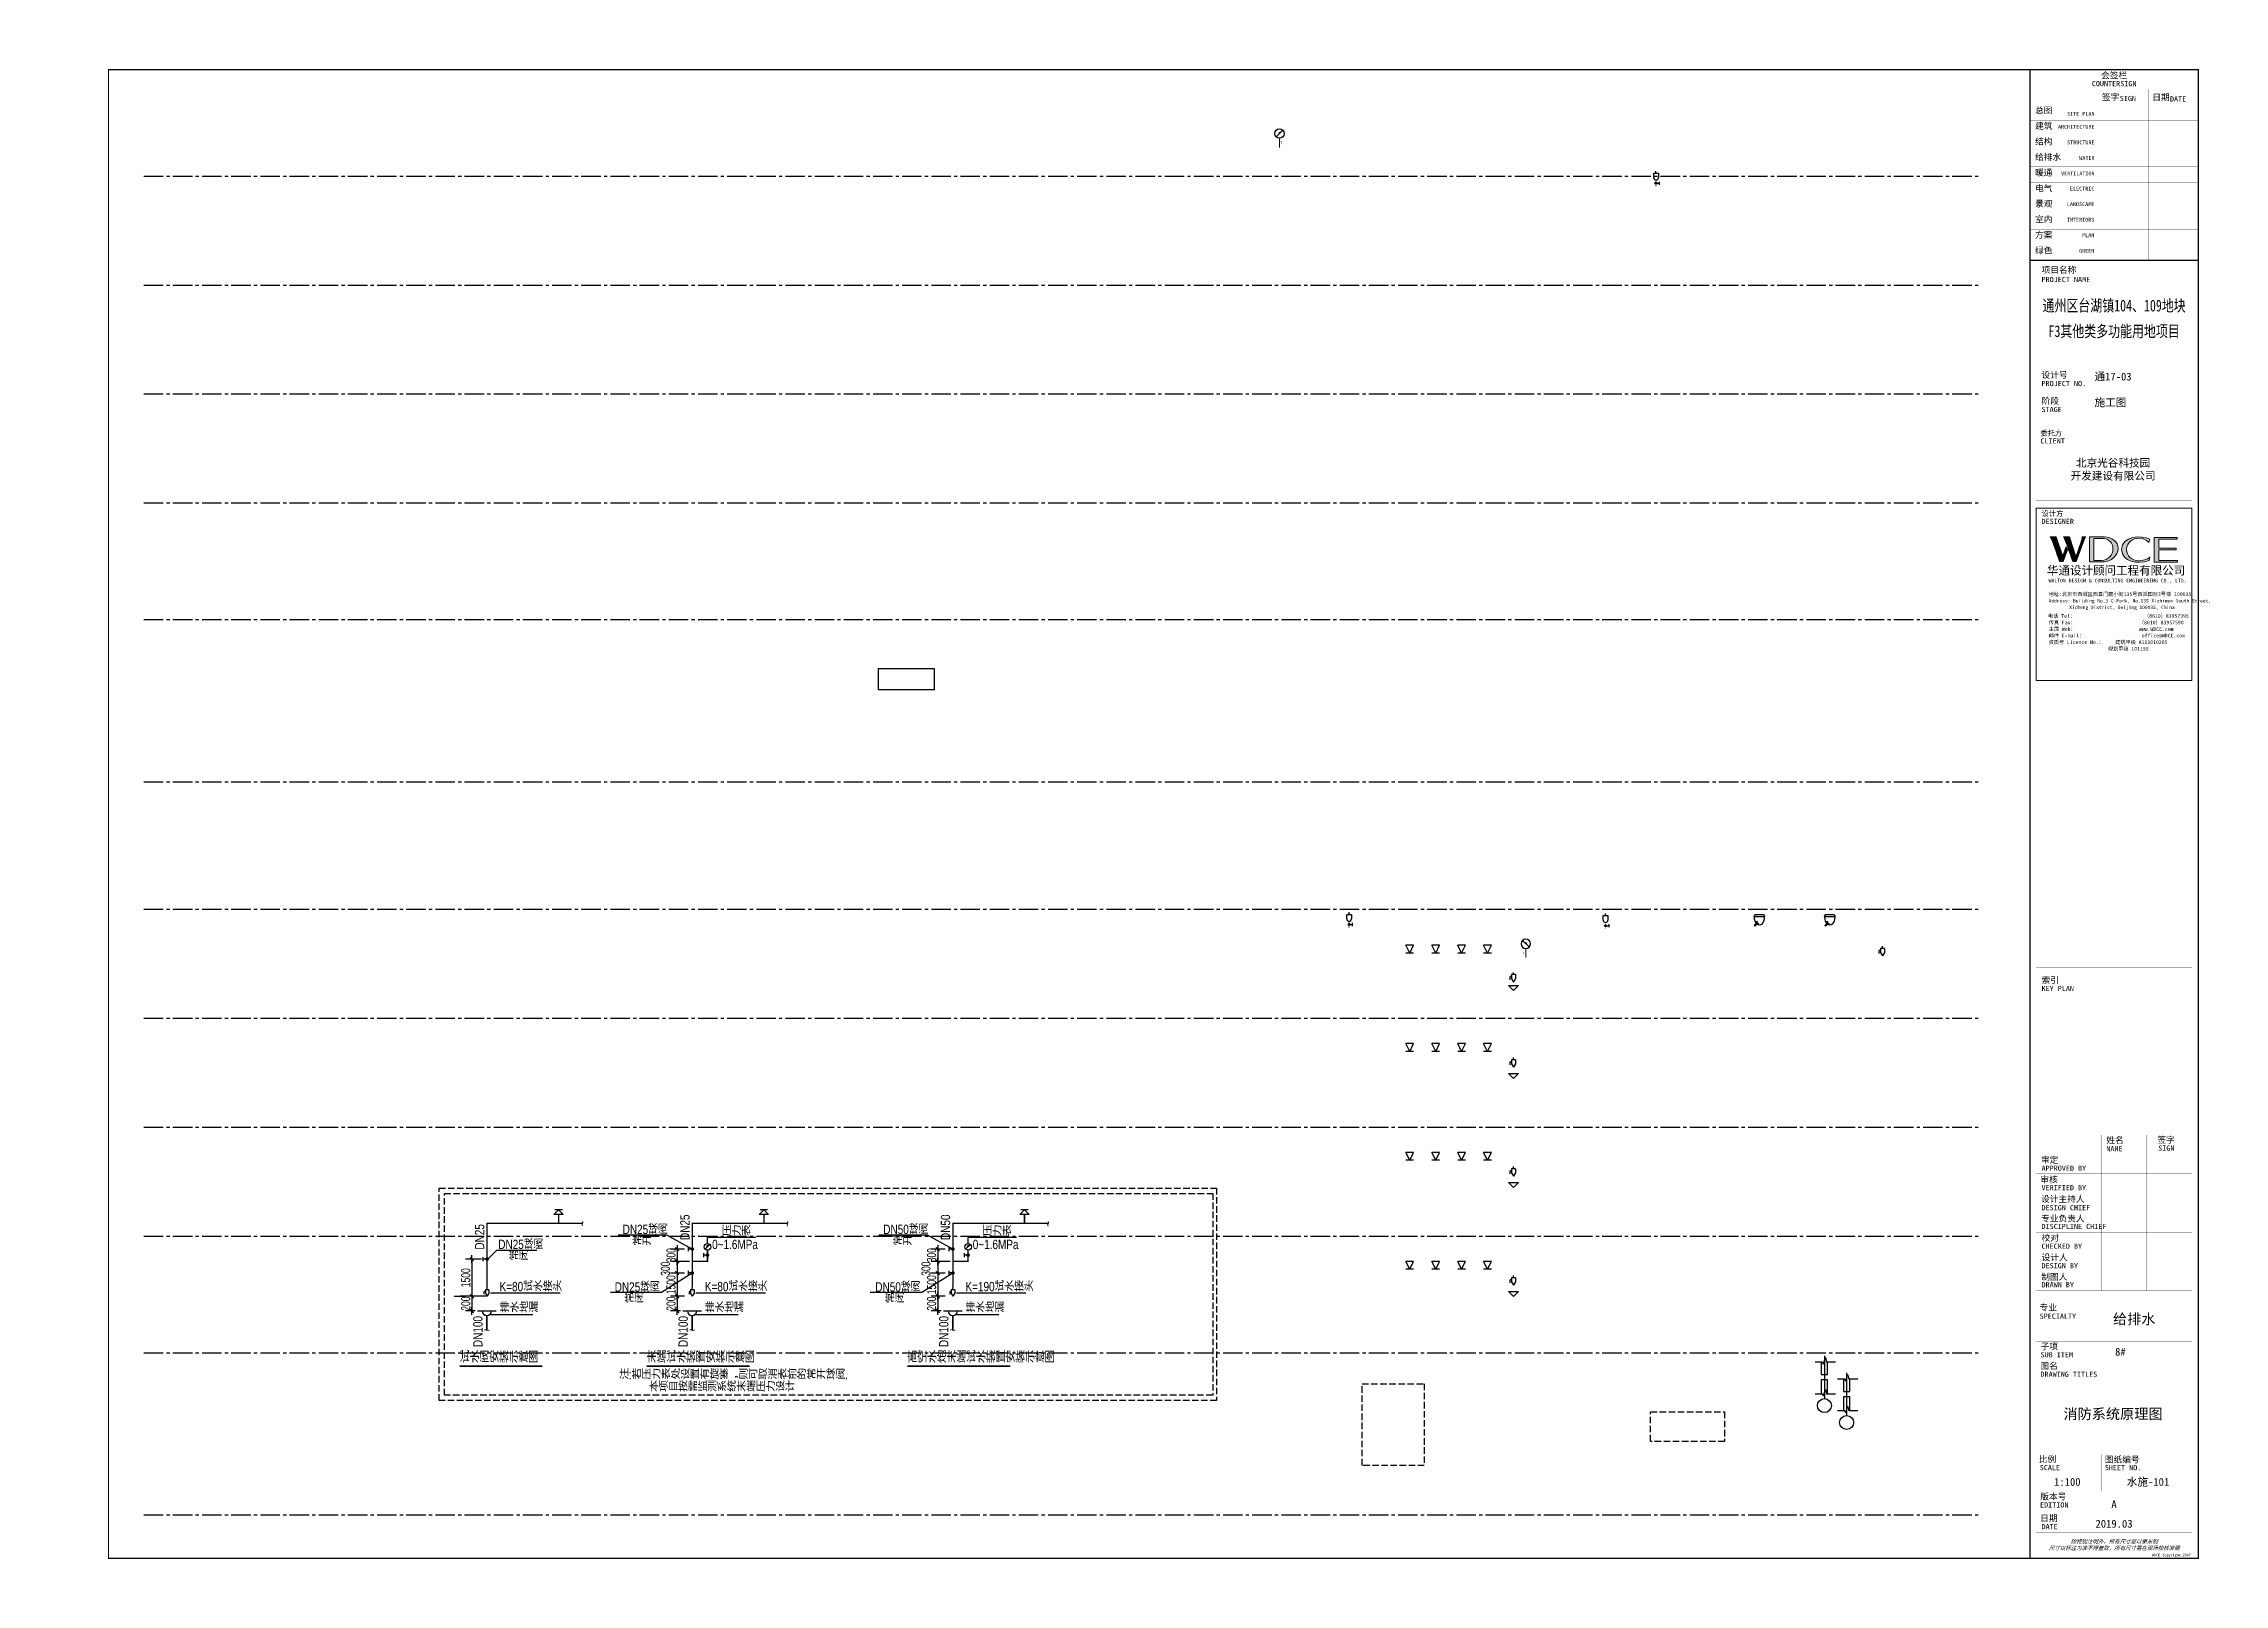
# Model space of a CAD drawing. Extents: x -186750 to 855523, y -12902 to 560425.
# Drawn here: x 221400 to 305505, y 394324 to 453729 of the extents above; entities that cross this region are included whole.
import ezdxf
from ezdxf.enums import TextEntityAlignment as Align

# ---------------------------------------------------------------- set-up
doc = ezdxf.new("R2010")
doc.units = 0
doc.header["$LTSCALE"] = 1000
doc.header["$MEASUREMENT"] = 0
for name, pattern in [('CENTER2', [1.125, 0.75, -0.125, 0.125, -0.125]), ('CONTINOUS', [0]), ('DASH', [0.35, 0.25, -0.1])]:
    doc.linetypes.add(name, pattern=pattern)
for name, color, linetype in [('EQUIP_喷淋', 7, 'Continuous'), ('PIPE-喷淋', 6, 'Continuous'), ('TWT_LEAD', 3, 'Continuous'), ('VALVE_喷淋', 7, 'Continuous'), ('VALVE_污水', 7, 'Continuous'), ('VALVE_消防', 7, 'Continuous'), ('W-减压孔板孔径', 212, 'Continuous'), ('W-管径-ZP', 40, 'Continuous'), ('W-给水', 1, 'Continuous'), ('XF-SP', 3, 'Continuous'), ('水-阀门-喷淋', 7, 'Continuous')]:
    doc.layers.add(name, color=color, linetype=linetype)
doc.styles.add('_HZTXT', font='@ros.shx', dxfattribs={"width": 0.7, "bigfont": '@jd.shx'})
doc.styles.add('X-104 9#平面绑定$0$图签信息$0$hwxh', font='STXIHEI.TTF')
doc.styles.add('X-104 9#平面绑定$0$图签信息$0$华文细黑', font='STXIHEI.TTF', dxfattribs={"height": 10})
doc.styles.add('华文细黑', font='STXIHEI.TTF', dxfattribs={"height": 10})
doc.dimstyles.new('ZXX100', dxfattribs={"dimtxt": 350, "dimasz": 1, "dimexe": 250, "dimexo": 300, "dimgap": 60, "dimtad": 1, "dimdec": 0, "dimzin": 0, "dimdsep": 46, "dimtxsty": '_HZTXT', "dimblk": '_DIMX', "dimcen": 0.09, "dimclrt": 7, "dimadec": 0, "dimazin": 0, "dimtfac": 1, "dimtdec": 0, "dimtix": 1, "dimtmove": 2, "dimatfit": 3, "dimldrblk": '_DIMX', "dimfxl": 250, "dimtolj": 1, "dimtzin": 0, "dimarcsym": 0})

msp = doc.modelspace()

# ---------------------------------------------------------------- texts
at = {"color": 3, "style": '华文细黑'}
msp.add_text('给排水', height=400, dxfattribs=at).set_placement((301210.7, 404355))
at = {"color": 2, "style": '华文细黑'}
for s, height, p in [('8#', 300, (301290.3, 403142.3)), ('消防系统原理图', 400, (299300.2, 400697.4)), ('1:100', 300, (298938.3, 398125.6)), ('水施-101', 300, (301741.5, 398125.9))]:
    msp.add_text(s, height=height, dxfattribs=at).set_placement(p)
at = {"layer": 'W-给水', "style": '_HZTXT', "width": 0.8}
for s, rotation, p in [('DN25', 89.99999, (238394.8, 407229.8)), ('~', 89.99999, (242355.7, 408119.6, -1356714.6)), ('~', 89.99999, (250263.3, 408110.9)), ('~', 89.99999, (260314.2, 408110.9)), ('~', 359.99999, (238386.4, 403957.8, -1356714.6)), ('~', 359.99999, (238386.4, 403957.8, -1356714.6)), ('~', 359.99999, (246303.5, 403957.8, -1356714.6)), ('~', 359.99999, (246303.5, 403957.8, -1356714.6)), ('~', 359.99999, (256354.4, 403957.8, -1356714.6)), ('~', 359.99999, (256354.4, 403957.8, -1356714.6)), ('注:若压力表处设置有旋塞，则可取消表前的常开球阀.', 359.99999, (243598.2, 402234.1)), ('本项目按需监测系统末端压力设计', 359.99999, (244746, 401762.4))]:
    msp.add_text(s, height=360, rotation=rotation, dxfattribs=at).set_placement(p)
at = {"layer": 'W-给水', "color": 0, "style": '_HZTXT', "width": 0.8}
for s, p in [('DN25', (238394.8, 407229.8)), ('DN25', (246312, 407600.9)), ('DN50', (256362.9, 407600.9)), ('DN100', (238327.9, 403472.9)), ('DN100', (246245.1, 403472.9)), ('DN100', (256296, 403472.9))]:
    msp.add_text(s, height=360, rotation=89.99999, dxfattribs=at).set_placement(p)
at = {"layer": 'W-给水', "color": 3, "style": '_HZTXT', "width": 0.8}
for s, p in [('DN25球阀', (243732.7, 407831.3)), ('压力表', (247555.3, 407766.3)), ('压力表', (247555.3, 407766.3)), ('DN50球阀', (253783.6, 407831.3)), ('压力表', (257606.2, 407766.3)), ('DN25球阀', (238935.1, 407252.7)), ('常闭', (239344.3, 406821.3)), ('常开', (244094.8, 407399.9)), ('0~1.6MPa', (247182.6, 407250.8)), ('常开', (254145.7, 407399.9)), ('0~1.6MPa', (257233.5, 407250.8)), ('K=80试水接头', (238984.6, 405625.8, -1356714.6)), ('K=80试水接头', (238984.6, 405625.8, -1356714.6)), ('DN25球阀', (243425.8, 405611)), ('常闭', (243796.3, 405179.7)), ('K=80试水接头', (246901.8, 405625.8, -1356714.6)), ('K=80试水接头', (246901.8, 405625.8, -1356714.6)), ('DN50球阀', (253476.7, 405611)), ('常闭', (253847.2, 405179.7)), ('K=190试水接头', (256952.7, 405625.8, -1356714.6)), ('排水地漏', (238984.6, 404814.2, -1356714.6)), ('排水地漏', (238984.6, 404814.2, -1356714.6)), ('排水地漏', (246901.8, 404814.2, -1356714.6)), ('排水地漏', (246901.8, 404814.2, -1356714.6)), ('排水地漏', (256952.7, 404814.2, -1356714.6)), ('排水地漏', (256952.7, 404814.2, -1356714.6))]:
    msp.add_text(s, height=360, rotation=359.99999, dxfattribs=at).set_placement(p)
at = {"layer": 'W-给水', "color": 7, "style": '_HZTXT', "width": 0.8}
for s, p in [('试水阀安装示意图', (237448.8, 402867)), ('试水阀安装示意图', (237448.8, 402867)), ('末端试水装置安装示意图', (244659.4, 402867)), ('末端试水装置安装示意图', (244659.4, 402867)), ('高空水炮末端试水装置安装示意图', (254710.3, 402867))]:
    msp.add_text(s, height=450, rotation=359.99999, dxfattribs=at).set_placement(p)

# ---------------------------------------------------------------- blocks, each defined once
blk = doc.blocks.new('_DIMX')
blk.add_line((-150, 0), (150, 0))
at = {"const_width": 50}
blk.add_lwpolyline([(-70, -70), (70, 70)], dxfattribs=at)
blk = doc.blocks.new('*D103')
at = {"layer": 'Defpoints', "color": 0, "linetype": 'CONTINOUS', "transparency": 16777216}
for p in [(246418, 407251), (245833, 406779), (246616, 406779)]:
    blk.add_point(p, dxfattribs=at)
at = {"layer": 'W-给水', "color": 0, "linetype": 'CONTINOUS', "lineweight": -2, "transparency": 16777216}
for p, q in [((246118, 407251), (245583, 407251)), ((245833, 407252), (245833, 407253)), ((245833, 407251), (245833, 406779)), ((246316, 406779), (245583, 406779)), ((245833, 406778), (245833, 406777))]:
    blk.add_line(p, q, dxfattribs=at)
for p, rotation in [((245833, 407251), 270), ((245833, 406779), 90)]:
    blk.add_blockref('_DIMX', p, dxfattribs=dict(at, rotation=rotation))
at = {"layer": 'W-给水', "color": 7, "linetype": 'CONTINOUS', "transparency": 16777216, "insert": (245598, 407015), "char_height": 350, "attachment_point": 5, "rotation": 90, "style": '_HZTXT'}
blk.add_mtext('\\A1;300', dxfattribs=at)
blk = doc.blocks.new('*D104')
at = {"layer": 'Defpoints', "color": 0, "linetype": 'CONTINOUS', "transparency": 16777216}
for p in [(246148, 406325), (245833, 405430), (246423, 405430)]:
    blk.add_point(p, dxfattribs=at)
at = {"layer": 'W-给水', "color": 0, "linetype": 'CONTINOUS', "lineweight": -2, "transparency": 16777216}
for p, q in [((245848, 406325), (245583, 406325)), ((245833, 406326), (245833, 406327)), ((245833, 406325), (245833, 405430)), ((246123, 405430), (245583, 405430)), ((245833, 405429), (245833, 405428))]:
    blk.add_line(p, q, dxfattribs=at)
for p, rotation in [((245833, 406325), 270), ((245833, 405430), 90)]:
    blk.add_blockref('_DIMX', p, dxfattribs=dict(at, rotation=rotation))
at = {"layer": 'W-给水', "color": 7, "linetype": 'CONTINOUS', "transparency": 16777216, "insert": (245598, 405878), "char_height": 350, "attachment_point": 5, "rotation": 90, "style": '_HZTXT'}
blk.add_mtext('\\A1;1500', dxfattribs=at)
blk = doc.blocks.new('*D105')
at = {"layer": 'Defpoints', "color": 0, "transparency": 16777216}
for p in [(246421, 405430), (245833, 404866), (246261, 404866)]:
    blk.add_point(p, dxfattribs=at)
at = {"layer": 'W-给水', "color": 0, "lineweight": -2, "transparency": 16777216}
for p, q in [((246121, 405430), (245583, 405430)), ((245833, 405431), (245833, 405432)), ((245833, 405430), (245833, 404866)), ((245961, 404866), (245583, 404866)), ((245833, 404865), (245833, 404864))]:
    blk.add_line(p, q, dxfattribs=at)
for p, rotation in [((245833, 405430), 270), ((245833, 404866), 90)]:
    blk.add_blockref('_DIMX', p, dxfattribs=dict(at, rotation=rotation))
at = {"layer": 'W-给水', "color": 7, "transparency": 16777216, "insert": (245598, 405148), "char_height": 350, "attachment_point": 5, "rotation": 90, "style": '_HZTXT'}
blk.add_mtext('\\A1;200', dxfattribs=at)
blk = doc.blocks.new('*D106')
at = {"layer": 'Defpoints', "color": 0, "transparency": 16777216}
for p in [(238503, 405430), (237916, 404866), (238344, 404866)]:
    blk.add_point(p, dxfattribs=at)
at = {"layer": 'W-给水', "color": 0, "lineweight": -2, "transparency": 16777216}
for p, q in [((238203, 405430), (237666, 405430)), ((237916, 405431), (237916, 405432)), ((237916, 405430), (237916, 404866)), ((238044, 404866), (237666, 404866)), ((237916, 404865), (237916, 404864))]:
    blk.add_line(p, q, dxfattribs=at)
for p, rotation in [((237916, 405430), 270), ((237916, 404866), 90)]:
    blk.add_blockref('_DIMX', p, dxfattribs=dict(at, rotation=rotation))
at = {"layer": 'W-给水', "color": 7, "transparency": 16777216, "insert": (237681, 405148), "char_height": 350, "attachment_point": 5, "rotation": 90, "style": '_HZTXT'}
blk.add_mtext('\\A1;200', dxfattribs=at)
blk = doc.blocks.new('*D107')
at = {"layer": 'Defpoints', "color": 0, "linetype": 'CONTINOUS', "transparency": 16777216}
for p in [(246418, 407251), (245833, 406779), (246616, 406779)]:
    blk.add_point(p, dxfattribs=at)
at = {"layer": 'W-给水', "color": 0, "linetype": 'CONTINOUS', "lineweight": -2, "transparency": 16777216}
for p, q in [((246118, 407251), (245583, 407251)), ((245833, 407252), (245833, 407253)), ((245833, 407251), (245833, 406779)), ((246316, 406779), (245583, 406779)), ((245833, 406778), (245833, 406777))]:
    blk.add_line(p, q, dxfattribs=at)
for p, rotation in [((245833, 407251), 270), ((245833, 406779), 90)]:
    blk.add_blockref('_DIMX', p, dxfattribs=dict(at, rotation=rotation))
at = {"layer": 'W-给水', "color": 7, "linetype": 'CONTINOUS', "transparency": 16777216, "insert": (245598, 407015), "char_height": 350, "attachment_point": 5, "rotation": 90, "style": '_HZTXT'}
blk.add_mtext('\\A1;300', dxfattribs=at)
blk = doc.blocks.new('*D108')
at = {"layer": 'Defpoints', "color": 0, "transparency": 16777216}
for p in [(246421, 405430), (245833, 404866), (246261, 404866)]:
    blk.add_point(p, dxfattribs=at)
at = {"layer": 'W-给水', "color": 0, "lineweight": -2, "transparency": 16777216}
for p, q in [((246121, 405430), (245583, 405430)), ((245833, 405431), (245833, 405432)), ((245833, 405430), (245833, 404866)), ((245961, 404866), (245583, 404866)), ((245833, 404865), (245833, 404864))]:
    blk.add_line(p, q, dxfattribs=at)
for p, rotation in [((245833, 405430), 270), ((245833, 404866), 90)]:
    blk.add_blockref('_DIMX', p, dxfattribs=dict(at, rotation=rotation))
at = {"layer": 'W-给水', "color": 7, "transparency": 16777216, "insert": (245598, 405148), "char_height": 350, "attachment_point": 5, "rotation": 90, "style": '_HZTXT'}
blk.add_mtext('\\A1;200', dxfattribs=at)
blk = doc.blocks.new('*D109')
at = {"layer": 'Defpoints', "color": 0, "linetype": 'CONTINOUS', "transparency": 16777216}
for p in [(239292, 406864), (237916, 405430), (238233, 405430)]:
    blk.add_point(p, dxfattribs=at)
at = {"layer": 'W-给水', "color": 0, "linetype": 'CONTINOUS', "lineweight": -2, "transparency": 16777216}
for p, q in [((238292, 406864), (237666, 406864)), ((237916, 406863), (237916, 405431)), ((237233, 405430), (237666, 405430))]:
    blk.add_line(p, q, dxfattribs=at)
for p, rotation in [((237916, 406864), 90), ((237916, 405430), 270)]:
    blk.add_blockref('_DIMX', p, dxfattribs=dict(at, rotation=rotation))
at = {"layer": 'W-给水', "color": 7, "linetype": 'CONTINOUS', "transparency": 16777216, "insert": (237681, 406147), "char_height": 350, "attachment_point": 5, "rotation": 90, "style": '_HZTXT'}
blk.add_mtext('\\A1;1500', dxfattribs=at)
blk = doc.blocks.new('*D110')
at = {"layer": 'Defpoints', "color": 0, "transparency": 16777216}
for p in [(238503, 405430), (237916, 404866), (238344, 404866)]:
    blk.add_point(p, dxfattribs=at)
at = {"layer": 'W-给水', "color": 0, "lineweight": -2, "transparency": 16777216}
for p, q in [((238203, 405430), (237666, 405430)), ((237916, 405431), (237916, 405432)), ((237916, 405430), (237916, 404866)), ((238044, 404866), (237666, 404866)), ((237916, 404865), (237916, 404864))]:
    blk.add_line(p, q, dxfattribs=at)
for p, rotation in [((237916, 405430), 270), ((237916, 404866), 90)]:
    blk.add_blockref('_DIMX', p, dxfattribs=dict(at, rotation=rotation))
at = {"layer": 'W-给水', "color": 7, "transparency": 16777216, "insert": (237681, 405148), "char_height": 350, "attachment_point": 5, "rotation": 90, "style": '_HZTXT'}
blk.add_mtext('\\A1;200', dxfattribs=at)
blk = doc.blocks.new('*D111')
at = {"layer": 'Defpoints', "color": 0, "linetype": 'CONTINOUS', "transparency": 16777216}
for p in [(245833, 406325), (246418, 406325), (246616, 406779)]:
    blk.add_point(p, dxfattribs=at)
at = {"layer": 'W-给水', "color": 0, "linetype": 'CONTINOUS', "lineweight": -2, "transparency": 16777216}
for p, q in [((246316, 406779), (245583, 406779)), ((246118, 406325), (245583, 406325)), ((245833, 406778), (245833, 406326))]:
    blk.add_line(p, q, dxfattribs=at)
for p, rotation in [((245833, 406779), 90), ((245833, 406325), 270)]:
    blk.add_blockref('_DIMX', p, dxfattribs=dict(at, rotation=rotation))
at = {"layer": 'W-给水', "color": 7, "linetype": 'CONTINOUS', "transparency": 16777216, "insert": (245382, 406497), "char_height": 350, "attachment_point": 5, "rotation": 90, "style": '_HZTXT'}
blk.add_mtext('\\A1;300', dxfattribs=at)
blk = doc.blocks.new('$valve$00000667')
for p, q in [((-242, 75), (-372, 0)), ((-242, -75), (-372, 0)), ((-87, 75), (-242, 75)), ((-87, 75), (-87, -75)), ((-87, 0), (0, 0)), ((-286, -125), (-164, -125)), ((-87, -75), (-242, -75)), ((-164, -75), (-164, -125))]:
    blk.add_line(p, q)
blk = doc.blocks.new('$TwtSys$00000283')
for p, q in [((0, -2.4), (-1.2, 0)), ((1.2, 0), (-1.2, 0)), ((0, -2.4), (1.2, 0)), ((1.2, -2.4), (-1.2, -2.4))]:
    blk.add_line(p, q)
blk = doc.blocks.new('W-系统原理图-$VALVE$00000597')
blk.add_line((-93, 357), (93, 543))
blk.add_lwpolyline([(93, 543, 0, 50, 0), (-31, 456, 50, 50, 0)], format="xyseb")
for points, const_width in [([(0, 300), (0, 0)], 30), ([(0, 182), (75, 182), (75, 107)], 7.5)]:
    blk.add_lwpolyline(points, dxfattribs=dict(const_width=const_width))
blk.add_circle((0, 450), 150)
blk = doc.blocks.new('$VALVE$00000669')
for p, q in [((-74, 287), (-74, 433)), ((-74, 433), (76, 433)), ((0, 433), (0, 500)), ((0, 108), (100, 108)), ((76, 433), (76, 287)), ((100, 158), (100, 58))]:
    blk.add_line(p, q)
at = {"const_width": 31.2}
blk.add_lwpolyline([(-16, 108, 1), (16, 108, 1)], format="xyb", close=True, dxfattribs=at)
blk.add_lwpolyline([(0, 212, 15, 15, 0), (0, 0, 0, 0, 0)], format="xyseb")
blk.add_circle((0, 108), 31.2)
blk.add_arc((1, 287), 75, 180, 0)
blk = doc.blocks.new('A$C76392DCF')
at = {"layer": 'XF-SP', "color": 1}
for p, q in [((-78, 188, -2), (-64, 201, -2)), ((-78, 188, -2), (-78, -188, -2)), ((-47, 201, -2), (-64, 201, -2)), ((-47, 201, -2), (-31, 201, -2)), ((0, 173, -2), (-31, 201, -2)), ((0, 173, -2), (0, -173, -2)), ((-434, -168, -2), (-357, -91, -2)), ((-410, -192, -2), (-434, -168, -2)), ((-332, -114, -2), (-410, -192, -2)), ((-346, -28, -2), (-369, -40, -2)), ((-256, -86, -2), (-266, -122, -2)), ((-78, -188, -2), (-64, -201, -2)), ((-64, -201, -2), (-47, -201, -2)), ((-31, -201, -2), (-47, -201, -2)), ((0, -173, -2), (-31, -201, -2))]:
    blk.add_line(p, q, dxfattribs=at)
for centre, major_axis, ratio, start_param, end_param in [((-78, 0, -2), (319, 0), 0.590773, 1.570796, 4.712389), ((-134, 0, -2), (244, 0), 0.592916, 3.422062, 4.144078), ((-133, 6, -2), (223, 0), 0.493091, 3.448336, 4.129971)]:
    blk.add_ellipse(centre, major_axis=major_axis, ratio=ratio, start_param=start_param, end_param=end_param, dxfattribs=at)
blk = doc.blocks.new('X-104 9#平面绑定$0$图框-A1')
at = {"color": 6}
for points, const_width in [([(0, 0), (841, 0), (841, 594), (0, 594)], 0.05), ([(766, 584), (25, 584), (25, 10), (766, 10)], 0.5)]:
    blk.add_lwpolyline(points, close=True, dxfattribs=dict(at, const_width=const_width))
at = {"color": 6, "const_width": 0.05}
for points in [[(420.5, 594), (420.5, 592)], [(0, 297), (2, 297)], [(841, 297), (839, 297)], [(420.5, 0), (420.5, 2)]]:
    blk.add_lwpolyline(points, dxfattribs=at)
blk = doc.blocks.new('$VALVE$00000757')
for p, q in [((-293, 493), (-74, 493)), ((-74, 493), (-29, 423)), ((-29, 423), (33, 631)), ((0, 687), (0, 88)), ((0, 88), (0, -88)), ((33, 631), (72, 493)), ((72, 493), (355, 493)), ((-293, -528), (-74, -528)), ((-74, -528), (-29, -598)), ((-29, -598), (33, -390)), ((0, -88), (0, -687)), ((33, -390), (72, -528)), ((72, -528), (355, -528))]:
    blk.add_line(p, q)
for points in [[(-100, 493), (-100, 88)], [(-100, 88), (100, 88)], [(100, 88), (100, 493)], [(-100, -88), (-100, -528)], [(100, -88), (-100, -88)], [(100, -528), (100, -88)]]:
    blk.add_lwpolyline(points)
blk.add_circle((0, -911), 224)
blk = doc.blocks.new('$VALVE$00000597')
blk.add_line((-93, 357), (93, 543))
blk.add_lwpolyline([(93, 543, 0, 50, 0), (-31, 456, 50, 50, 0)], format="xyseb")
for points, const_width in [([(0, 300), (0, 0)], 30), ([(0, 182), (75, 182), (75, 107)], 7.5)]:
    blk.add_lwpolyline(points, dxfattribs=dict(const_width=const_width))
blk.add_circle((0, 450), 150)
blk = doc.blocks.new('*D168')
at = {"layer": 'Defpoints', "color": 0, "linetype": 'CONTINOUS', "transparency": 16777216}
for p in [(256469, 407251), (255884, 406779), (256667, 406779)]:
    blk.add_point(p, dxfattribs=at)
at = {"layer": 'W-给水', "color": 0, "linetype": 'CONTINOUS', "lineweight": -2, "transparency": 16777216}
for p, q in [((256169, 407251), (255634, 407251)), ((255884, 407252), (255884, 407253)), ((255884, 407251), (255884, 406779)), ((256367, 406779), (255634, 406779)), ((255884, 406778), (255884, 406777))]:
    blk.add_line(p, q, dxfattribs=at)
for p, rotation in [((255884, 407251), 270), ((255884, 406779), 90)]:
    blk.add_blockref('_DIMX', p, dxfattribs=dict(at, rotation=rotation))
at = {"layer": 'W-给水', "color": 7, "linetype": 'CONTINOUS', "transparency": 16777216, "insert": (255649, 407015), "char_height": 350, "attachment_point": 5, "rotation": 90, "style": '_HZTXT'}
blk.add_mtext('\\A1;300', dxfattribs=at)
blk = doc.blocks.new('*D169')
at = {"layer": 'Defpoints', "color": 0, "linetype": 'CONTINOUS', "transparency": 16777216}
for p in [(256199, 406325), (255884, 405430), (256474, 405430)]:
    blk.add_point(p, dxfattribs=at)
at = {"layer": 'W-给水', "color": 0, "linetype": 'CONTINOUS', "lineweight": -2, "transparency": 16777216}
for p, q in [((255899, 406325), (255634, 406325)), ((255884, 406326), (255884, 406327)), ((255884, 406325), (255884, 405430)), ((256174, 405430), (255634, 405430)), ((255884, 405429), (255884, 405428))]:
    blk.add_line(p, q, dxfattribs=at)
for p, rotation in [((255884, 406325), 270), ((255884, 405430), 90)]:
    blk.add_blockref('_DIMX', p, dxfattribs=dict(at, rotation=rotation))
at = {"layer": 'W-给水', "color": 7, "linetype": 'CONTINOUS', "transparency": 16777216, "insert": (255649, 405878), "char_height": 350, "attachment_point": 5, "rotation": 90, "style": '_HZTXT'}
blk.add_mtext('\\A1;1500', dxfattribs=at)
blk = doc.blocks.new('*D170')
at = {"layer": 'Defpoints', "color": 0, "transparency": 16777216}
for p in [(256471, 405430), (255884, 404866), (256312, 404866)]:
    blk.add_point(p, dxfattribs=at)
at = {"layer": 'W-给水', "color": 0, "lineweight": -2, "transparency": 16777216}
for p, q in [((256171, 405430), (255634, 405430)), ((255884, 405431), (255884, 405432)), ((255884, 405430), (255884, 404866)), ((256012, 404866), (255634, 404866)), ((255884, 404865), (255884, 404864))]:
    blk.add_line(p, q, dxfattribs=at)
for p, rotation in [((255884, 405430), 270), ((255884, 404866), 90)]:
    blk.add_blockref('_DIMX', p, dxfattribs=dict(at, rotation=rotation))
at = {"layer": 'W-给水', "color": 7, "transparency": 16777216, "insert": (255649, 405148), "char_height": 350, "attachment_point": 5, "rotation": 90, "style": '_HZTXT'}
blk.add_mtext('\\A1;200', dxfattribs=at)
blk = doc.blocks.new('*D171')
at = {"layer": 'Defpoints', "color": 0, "linetype": 'CONTINOUS', "transparency": 16777216}
for p in [(256469, 407251), (255884, 406779), (256667, 406779)]:
    blk.add_point(p, dxfattribs=at)
at = {"layer": 'W-给水', "color": 0, "linetype": 'CONTINOUS', "lineweight": -2, "transparency": 16777216}
for p, q in [((256169, 407251), (255634, 407251)), ((255884, 407252), (255884, 407253)), ((255884, 407251), (255884, 406779)), ((256367, 406779), (255634, 406779)), ((255884, 406778), (255884, 406777))]:
    blk.add_line(p, q, dxfattribs=at)
for p, rotation in [((255884, 407251), 270), ((255884, 406779), 90)]:
    blk.add_blockref('_DIMX', p, dxfattribs=dict(at, rotation=rotation))
at = {"layer": 'W-给水', "color": 7, "linetype": 'CONTINOUS', "transparency": 16777216, "insert": (255649, 407015), "char_height": 350, "attachment_point": 5, "rotation": 90, "style": '_HZTXT'}
blk.add_mtext('\\A1;300', dxfattribs=at)
blk = doc.blocks.new('*D172')
at = {"layer": 'Defpoints', "color": 0, "transparency": 16777216}
for p in [(256471, 405430), (255884, 404866), (256312, 404866)]:
    blk.add_point(p, dxfattribs=at)
at = {"layer": 'W-给水', "color": 0, "lineweight": -2, "transparency": 16777216}
for p, q in [((256171, 405430), (255634, 405430)), ((255884, 405431), (255884, 405432)), ((255884, 405430), (255884, 404866)), ((256012, 404866), (255634, 404866)), ((255884, 404865), (255884, 404864))]:
    blk.add_line(p, q, dxfattribs=at)
for p, rotation in [((255884, 405430), 270), ((255884, 404866), 90)]:
    blk.add_blockref('_DIMX', p, dxfattribs=dict(at, rotation=rotation))
at = {"layer": 'W-给水', "color": 7, "transparency": 16777216, "insert": (255649, 405148), "char_height": 350, "attachment_point": 5, "rotation": 90, "style": '_HZTXT'}
blk.add_mtext('\\A1;200', dxfattribs=at)
blk = doc.blocks.new('*D173')
at = {"layer": 'Defpoints', "color": 0, "linetype": 'CONTINOUS', "transparency": 16777216}
for p in [(255884, 406325), (256469, 406325), (256667, 406779)]:
    blk.add_point(p, dxfattribs=at)
at = {"layer": 'W-给水', "color": 0, "linetype": 'CONTINOUS', "lineweight": -2, "transparency": 16777216}
for p, q in [((256367, 406779), (255634, 406779)), ((256169, 406325), (255634, 406325)), ((255884, 406778), (255884, 406326))]:
    blk.add_line(p, q, dxfattribs=at)
for p, rotation in [((255884, 406779), 90), ((255884, 406325), 270)]:
    blk.add_blockref('_DIMX', p, dxfattribs=dict(at, rotation=rotation))
at = {"layer": 'W-给水', "color": 7, "linetype": 'CONTINOUS', "transparency": 16777216, "insert": (255433, 406497), "char_height": 350, "attachment_point": 5, "rotation": 90, "style": '_HZTXT'}
blk.add_mtext('\\A1;300', dxfattribs=at)
blk = doc.blocks.new('X-104 9#平面绑定$0$图签信息$0$WDCE Copyright200X')
at = {"const_width": 0.016}
blk.add_lwpolyline([(-10.6, 1.26, 1), (-11.4, 1.26, 1)], format="xyb", close=True, dxfattribs=at)
at = {"style": 'X-104 9#平面绑定$0$图签信息$0$华文细黑'}
for s, p in [('WDCE ', (-11.46, 0.5)), ('     Copyright ', (-3.51, 0.5))]:
    blk.add_text(s, height=1, dxfattribs=at).set_placement(p, align=Align.BOTTOM_RIGHT)
blk.add_text('c', height=0.6, dxfattribs=at).set_placement((-11.04, 1.35), align=Align.MIDDLE_CENTER)
blk.add_attdef('200X', text='', height=1, dxfattribs=at).set_placement((-0.45, 0.5), align=Align.BOTTOM_RIGHT)
blk = doc.blocks.new('X-104 9#平面绑定$0$图签信息$0$logo2')
h = blk.add_hatch(color=7)
h.paths.add_polyline_path([(19.02, -7.36), (15.84, -7.36), (15.84, -3.97), (18.97, -3.97), (18.97, -4.24), (16.46, -4.24), (16.46, -5.45), (18.81, -5.45), (18.81, -5.69), (16.47, -5.69), (16.47, -7.12), (19.02, -7.12)])
edge = h.paths.add_edge_path()
edge.add_spline(control_points=[(15.26, -4.21), (15.26, -4.21), (15.13, -4.65), (15.13, -4.65), (15.13, -4.65), (14.62, -4.1), (13.73, -4.1), (13.04, -4.1), (12.07, -4.54), (12.08, -5.62), (12.08, -6.49), (12.77, -7.16), (13.73, -7.17), (14.66, -7.17), (15.23, -6.68), (15.23, -6.68), (15.23, -6.68), (15.16, -7.11), (15.16, -7.11), (13.63, -7.7), (11.42, -7.29), (11.41, -5.64), (11.4, -3.72), (14.16, -3.66), (15.26, -4.21)], knot_values=[0, 0, 0, 0, 1, 1, 1, 2, 2, 2, 3, 3, 3, 4, 4, 4, 5, 5, 5, 6, 6, 6, 7, 7, 7, 8, 8, 8, 8], degree=3, periodic=0)
edge = h.paths.add_edge_path(flags=16)
edge.add_spline(control_points=[(10.23, -5.57), (10.23, -5.16), (10.12, -4.83), (9.9, -4.58), (9.63, -4.27), (9.23, -4.12), (8.69, -4.12), (8.69, -4.12), (7.64, -4.12), (7.64, -4.12), (7.64, -4.12), (7.64, -7.1), (7.64, -7.1), (7.64, -7.1), (8.66, -7.1), (8.66, -7.1), (9.13, -7.1), (9.52, -6.93), (9.82, -6.6), (10.09, -6.31), (10.23, -5.96), (10.23, -5.57)], knot_values=[0, 0, 0, 0, 1, 1, 1, 2, 2, 2, 3, 3, 3, 4, 4, 4, 5, 5, 5, 6, 6, 6, 7, 7, 7, 7], degree=3, periodic=0)
edge = h.paths.add_edge_path()
edge.add_spline(control_points=[(10.92, -5.51), (10.92, -5.96), (10.72, -6.37), (10.34, -6.72), (9.92, -7.1), (9.41, -7.29), (8.82, -7.29), (8.82, -7.29), (7.03, -7.29), (7.03, -7.29), (7.03, -7.29), (7.03, -3.92), (7.03, -3.92), (7.03, -3.92), (9.1, -3.92), (9.1, -3.92), (9.59, -3.92), (10.01, -4.06), (10.36, -4.34), (10.73, -4.64), (10.92, -5.03), (10.92, -5.51)], knot_values=[0, 0, 0, 0, 1, 1, 1, 2, 2, 2, 3, 3, 3, 4, 4, 4, 5, 5, 5, 6, 6, 6, 7, 7, 7, 7], degree=3, periodic=0)
at = {"lineweight": 0}
blk.add_lwpolyline([(19.02, -7.36), (15.84, -7.36), (15.84, -3.97), (18.97, -3.97), (18.97, -4.24), (16.46, -4.24), (16.46, -5.45), (18.81, -5.45), (18.81, -5.69), (16.47, -5.69), (16.47, -7.12), (19.02, -7.12), (19.02, -7.36)], dxfattribs=at)
for points, knots in [([(10.92, -5.51), (10.92, -5.96), (10.72, -6.37), (10.34, -6.72), (9.92, -7.1), (9.41, -7.29), (8.82, -7.29), (8.82, -7.29), (7.03, -7.29), (7.03, -7.29), (7.03, -7.29), (7.03, -3.92), (7.03, -3.92), (7.03, -3.92), (9.1, -3.92), (9.1, -3.92), (9.59, -3.92), (10.01, -4.06), (10.36, -4.34), (10.73, -4.64), (10.92, -5.03), (10.92, -5.51)], [0, 0, 0, 0, 1, 1, 1, 2, 2, 2, 3, 3, 3, 4, 4, 4, 5, 5, 5, 6, 6, 6, 7, 7, 7, 7]), ([(10.23, -5.57), (10.23, -5.16), (10.12, -4.83), (9.9, -4.58), (9.63, -4.27), (9.23, -4.12), (8.69, -4.12), (8.69, -4.12), (7.64, -4.12), (7.64, -4.12), (7.64, -4.12), (7.64, -7.1), (7.64, -7.1), (7.64, -7.1), (8.66, -7.1), (8.66, -7.1), (9.13, -7.1), (9.52, -6.93), (9.82, -6.6), (10.09, -6.31), (10.23, -5.96), (10.23, -5.57)], [0, 0, 0, 0, 1, 1, 1, 2, 2, 2, 3, 3, 3, 4, 4, 4, 5, 5, 5, 6, 6, 6, 7, 7, 7, 7]), ([(15.26, -4.21), (15.26, -4.21), (15.13, -4.65), (15.13, -4.65), (15.13, -4.65), (14.62, -4.1), (13.73, -4.1), (13.04, -4.1), (12.07, -4.54), (12.08, -5.62), (12.08, -6.49), (12.77, -7.16), (13.73, -7.17), (14.66, -7.17), (15.23, -6.68), (15.23, -6.68), (15.23, -6.68), (15.16, -7.11), (15.16, -7.11), (13.63, -7.7), (11.42, -7.29), (11.41, -5.64), (11.4, -3.72), (14.16, -3.66), (15.26, -4.21)], [0, 0, 0, 0, 1, 1, 1, 2, 2, 2, 3, 3, 3, 4, 4, 4, 5, 5, 5, 6, 6, 6, 7, 7, 7, 8, 8, 8, 8])]:
    blk.add_open_spline(points, degree=3, knots=knots, dxfattribs=at)
blk = doc.blocks.new('X-104 9#平面绑定$0$图签信息$0$logo1')
h = blk.add_hatch(color=8)
edge = h.paths.add_edge_path()
edge.add_spline(control_points=[(3.86, -5.21), (3.63, -5.88), (3.39, -6.56), (3.39, -6.56), (3.39, -6.56), (2.5, -3.91), (2.5, -3.91), (2.5, -3.91), (1.8, -3.91), (1.69, -3.91), (2.02, -4.39), (2.95, -7.27), (2.95, -7.27), (2.95, -7.27), (3.44, -7.27), (3.44, -7.27), (3.44, -7.27), (4.03, -5.66), (4.03, -5.66), (4.03, -5.66), (3.86, -5.21), (3.86, -5.21)], knot_values=[0, 0, 0, 0, 1, 1, 1, 2, 2, 2, 3, 3, 3, 4, 4, 4, 5, 5, 5, 6, 6, 6, 7, 7, 7, 7], degree=3, periodic=0)
h = blk.add_hatch(color=7)
edge = h.paths.add_edge_path()
edge.add_spline(control_points=[(6.04, -3.91), (6.09, -4.1), (5.2, -6.56), (5.2, -6.56), (5.2, -6.56), (4.3, -3.91), (4.3, -3.91), (4.3, -3.91), (3.6, -3.91), (3.49, -3.91), (3.82, -4.39), (4.75, -7.27), (4.75, -7.27), (4.75, -7.27), (5.24, -7.27), (5.24, -7.27), (5.24, -7.27), (6.33, -4.3), (6.33, -4.3), (6.33, -4.3), (6.48, -3.91), (6.48, -3.91), (6.48, -3.91), (6.21, -3.91), (6.04, -3.91)], knot_values=[0, 0, 0, 0, 1, 1, 1, 2, 2, 2, 3, 3, 3, 4, 4, 4, 5, 5, 5, 6, 6, 6, 7, 7, 7, 8, 8, 8, 8], degree=3, periodic=0)
at = {"color": 8, "lineweight": 0}
blk.add_open_spline([(3.86, -5.21), (3.63, -5.88), (3.39, -6.56), (3.39, -6.56), (3.39, -6.56), (2.5, -3.91), (2.5, -3.91), (2.5, -3.91), (1.8, -3.91), (1.69, -3.91), (2.02, -4.39), (2.95, -7.27), (2.95, -7.27), (2.95, -7.27), (3.44, -7.27), (3.44, -7.27), (3.44, -7.27), (4.03, -5.66), (4.03, -5.66), (4.03, -5.66), (3.86, -5.21), (3.86, -5.21)], degree=3, knots=[0, 0, 0, 0, 1, 1, 1, 2, 2, 2, 3, 3, 3, 4, 4, 4, 5, 5, 5, 6, 6, 6, 7, 7, 7, 7], dxfattribs=at)
at = {"lineweight": 0}
blk.add_open_spline([(6.04, -3.91), (6.09, -4.1), (5.2, -6.56), (5.2, -6.56), (5.2, -6.56), (4.3, -3.91), (4.3, -3.91), (4.3, -3.91), (3.6, -3.91), (3.49, -3.91), (3.82, -4.39), (4.75, -7.27), (4.75, -7.27), (4.75, -7.27), (5.24, -7.27), (5.24, -7.27), (5.24, -7.27), (6.33, -4.3), (6.33, -4.3), (6.33, -4.3), (6.48, -3.91), (6.48, -3.91), (6.48, -3.91), (6.21, -3.91), (6.04, -3.91)], degree=3, knots=[0, 0, 0, 0, 1, 1, 1, 2, 2, 2, 3, 3, 3, 4, 4, 4, 5, 5, 5, 6, 6, 6, 7, 7, 7, 8, 8, 8, 8], dxfattribs=at)
blk.add_blockref('X-104 9#平面绑定$0$图签信息$0$logo2', (0, 0))
blk = doc.blocks.new('X-104 9#平面绑定$0$图签信息$0$时间-logo')
at = {"layer": 'Defpoints', "lineweight": 0}
blk.add_lwpolyline([(0, -23.46), (-21.17, -23.46), (-21.17, 0), (0, 0), (0, -23.46)], dxfattribs=at)
blk.add_blockref('X-104 9#平面绑定$0$图签信息$0$logo1', (-20.97, 0))
at = {"style": 'X-104 9#平面绑定$0$图签信息$0$hwxh'}
for s, height, p in [('华通设计顾问工程有限公司 ', 1.15, (-19.73, -9.05)), ('WALTON DESIGN & CONSULTING ENGINEERING CO., LTD.', 0.5, (-19.5, -10.1)), ('地址:北京市西城区西直门南小街135号西派国际3号楼 100035', 0.5, (-19.48, -11.94)), ('电话 Tel：                        （8610）83957395 ', 0.5, (-19.56, -14.91)), ('Address: Building No.3 C-Park, No.135 Xizhimen South Street, ', 0.47, (-19.48, -12.83)), ('Xicheng District, Beijing 100035, China ', 0.47, (-16.69, -13.72)), ('传真 Fax：                      （8610）83957590 ', 0.5, (-19.48, -15.8)), ('主页 Web：                      www.WDCE.com ', 0.5, (-19.48, -16.69)), ('邮件 E-mail：                    office@WDCE.com ', 0.5, (-19.48, -17.58)), ('资质号 Licence No.：    建筑甲级 A111010265 ', 0.5, (-19.48, -18.47)), ('   规划甲级 101195', 0.5, (-12.6, -19.36))]:
    blk.add_text(s, height=height, dxfattribs=at).set_placement(p)
blk = doc.blocks.new('A$C0CF40D39')
at = {"color": 6, "const_width": 50}
for points in [[(-6500, 57400), (-6500, 50050), (0, 50050), (0, 57400)], [(-6500, 0), (0, 0), (0, 50050), (-6500, 50050)]]:
    blk.add_lwpolyline(points, close=True, dxfattribs=at)
at = {"color": 6, "const_width": 5}
for points in [[(-6500, 56650), (0, 56650)], [(-3914, 56650), (-3914, 50050)], [(-1910, 56650), (-1910, 50050)], [(-6500, 56050), (0, 56050)], [(-6500, 55450), (0, 55450)], [(-6500, 54850), (0, 54850)], [(-6500, 54250), (0, 54250)], [(-6500, 53650), (0, 53650)], [(-6500, 53050), (0, 53050)], [(-6500, 52450), (0, 52450)], [(-6500, 51850), (0, 51850)], [(-6500, 51250), (0, 51250)], [(-6500, 51250), (0, 51250)], [(-6500, 50650), (0, 50650)], [(-6500, 50050), (0, 50050)], [(-6250, 45087), (-250, 45087)], [(-6250, 44087), (-250, 44087)], [(-250, 40785), (-250, 43612), (-6250, 43612), (-6250, 40785)], [(-6250, 40785), (-250, 40785)], [(-6250, 40492), (-6250, 22783)], [(-6250, 40492), (-250, 40492)], [(-6250, 22783), (-250, 22783), (-250, 40492)], [(-5750, 33836), (-750, 33836)], [(-5750, 28883), (-750, 28883)], [(-6250, 22783), (-250, 22783)], [(-5750, 23485), (-750, 23485)], [(-6250, 21774), (-250, 21774)], [(-6250, 10326), (-250, 10326), (-250, 16326), (-6250, 16326), (-6250, 10326)], [(-3750, 16326), (-3750, 10326)], [(-2000, 16326), (-2000, 10326)], [(-6250, 15576), (-250, 15576)], [(-6250, 14826), (-250, 14826)], [(-6250, 14076), (-250, 14076)], [(-6250, 13326), (-250, 13326)], [(-6250, 12576), (-250, 12576)], [(-6250, 11826), (-250, 11826)], [(-6250, 11076), (-250, 11076)], [(-6250, 9850), (-250, 9850), (-250, 1000), (-6250, 1000), (-6250, 9850)], [(-6250, 8350), (-250, 8350)], [(-6250, 7600), (-250, 7600)], [(-6250, 4000), (-250, 4000)], [(-3750, 4000), (-3750, 2600)], [(-6250, 2600), (-250, 2600)], [(-6250, 1800), (-250, 1800)]]:
    blk.add_lwpolyline(points, dxfattribs=at)
at = {"color": 6, "ltscale": 0.001, "xscale": 283.4689937531525, "yscale": 283.4689937531525, "zscale": 283.4689937531525}
blk.add_blockref('X-104 9#平面绑定$0$图签信息$0$时间-logo', (-250, 40492), dxfattribs=at)
at = {"color": 6, "xscale": 100, "yscale": 100, "zscale": 100}
blk.add_blockref('X-104 9#平面绑定$0$图签信息$0$WDCE Copyright200X', (-250, 0), dxfattribs=at).add_auto_attribs({'200X': '2007'})
at = {"color": 6, "style": 'X-104 9#平面绑定$0$图签信息$0$华文细黑'}
for s, height, p in [('会签栏', 240, (-3250, 57300)), ('COUNTERSIGN', 200, (-3250, 56960))]:
    blk.add_text(s, height=height, dxfattribs=at).set_placement(p, align=Align.TOP_CENTER)
for s, height, p in [('签字', 240, (-3722, 56463)), ('SIGN', 200, (-3032, 56388)), ('日期', 240, (-1779, 56458)), ('DATE', 200, (-1096, 56370)), ('总图', 240, (-6300, 55950)), ('结构', 240, (-6300, 54750)), ('建筑', 240, (-6300, 55350)), ('给排水', 240, (-6300, 54150)), ('暖通', 240, (-6300, 53550)), ('景观', 240, (-6300, 52350)), ('电气', 240, (-6300, 52950)), ('室内', 240, (-6300, 51750)), ('绿色', 240, (-6300, 50550)), ('方案', 240, (-6300, 51150)), ('项目名称', 240, (-6050, 49800)), ('PROJECT NAME', 200, (-6050, 49408)), ('设计号', 240, (-6054, 45748)), ('PROJECT NO.', 200, (-6050, 45397)), ('阶段', 240, (-6050, 44747)), ('STAGE', 200, (-6050, 44397)), ('委托方', 200, (-6090, 43486)), ('CLIENT', 200, (-6090, 43186)), ('设计方', 200, (-6050, 40383)), ('DESIGNER', 200, (-6050, 40083)), ('KEY PLAN', 200, (-6050, 22074)), ('索引', 240, (-6050, 22414)), ('姓名', 240, (-3550, 16247)), ('签字', 240, (-1581, 16257)), ('审定', 240, (-6073, 15481)), ('APPROVED BY', 200, (-6050, 15144)), ('NAME', 200, (-3550, 15896)), ('SIGN', 200, (-1550, 15920)), ('审核', 240, (-6095, 14729)), ('VERIFIED BY', 200, (-6050, 14391)), ('设计主持人', 240, (-6068, 13976)), ('DESIGN CHIEF', 200, (-6050, 13619)), ('专业负责人', 240, (-6067, 13226)), ('DISCIPLINE CHIEF', 200, (-6050, 12898)), ('校对', 240, (-6050, 12476)), ('CHECKED BY', 200, (-6050, 12137)), ('制图人', 240, (-6061, 10976)), ('设计人', 240, (-6050, 11726)), ('DESIGN BY', 200, (-6050, 11383)), ('DRAWN BY', 200, (-6050, 10650)), ('SPECIALTY', 200, (-6123, 9438)), ('专业', 240, (-6123, 9793)), ('SUB ITEM', 200, (-6088, 7950)), ('子项', 240, (-6088, 8292)), ('图名', 240, (-6091, 7541)), ('DRAWING TITLES', 200, (-6091, 7200)), ('比例', 240, (-6156, 3942)), ('SCALE', 200, (-6119, 3600)), ('SHEET NO.', 200, (-3610, 3600)), ('图纸编号', 240, (-3610, 3932)), ('版本号', 240, (-6100, 2503)), ('EDITION', 200, (-6106, 2161)), ('日期', 240, (-6100, 1668)), ('DATE', 200, (-6050, 1326))]:
    blk.add_text(s, height=height, dxfattribs=at).set_placement(p, align=Align.TOP_LEFT)
for s, p in [('SITE PLAN', (-4006, 55770)), ('ARCHITECTURE', (-4006, 55270)), ('STRUCTURE', (-4006, 54670)), ('WATER', (-4006, 54070)), ('VENTILATION', (-4006, 53470)), ('LANDSCAPE', (-4014, 52289)), ('ELECTRIC', (-4014, 52889)), ('INTERIORS', (-4014, 51689)), ('GREEN', (-4014, 50489)), ('PLAN', (-4014, 51089))]:
    blk.add_text(s, height=150, dxfattribs=at).set_placement(p, align=Align.TOP_RIGHT)
at = {"color": 4, "style": 'X-104 9#平面绑定$0$图签信息$0$华文细黑', "width": 0.75}
for s, p in [('通州区台湖镇104、109地块', (-3250, 48078)), ('F3其他类多功能用地项目', (-3250, 47091))]:
    blk.add_text(s, height=450, dxfattribs=at).set_placement(p, align=Align.CENTER)
at = {"color": 4, "style": 'X-104 9#平面绑定$0$图签信息$0$华文细黑'}
for s, p in [('A', (-3253, 1940)), ('2019.03', (-3253, 1184))]:
    blk.add_text(s, height=300, dxfattribs=at).set_placement(p, align=Align.CENTER)
at = {"color": 6, "style": 'X-104 9#平面绑定$0$图签信息$0$华文细黑', "oblique": 20}
for s, p in [('尺寸以标注为准不得量取，所有尺寸需在现场校核准确', (-3250, 400)), ('除特别注明外，所有尺寸是以毫米制', (-3250, 650))]:
    blk.add_text(s, height=150, dxfattribs=at).set_placement(p, align=Align.MIDDLE_CENTER)
at = {"color": 4, "ltscale": 0.001, "char_height": 300, "width": 5848.95, "style": 'X-104 9#平面绑定$0$图签信息$0$华文细黑'}
for s, insert, attachment_point in [('通17-03', (-4006, 45551), 4), ('施工图', (-4006, 44551), 4), ('北京光谷科技园\\P开发建设有限公司', (-3290, 41971), 5)]:
    blk.add_mtext(s, dxfattribs=dict(at, insert=insert, attachment_point=attachment_point))

# ---------------------------------------------------------------- dimensions: what is measured, and where the dimension line sits
at = {"layer": 'W-给水', "linetype": 'CONTINOUS'}
for base, p1, p2, picture, middle in [((245832.8, 406779.1), (246418.4, 407251.4), (246615.7, 406779.1), '*D103', (245597.8, 407015.2)), ((255883.7, 406779.1), (256469.3, 407251.4), (256666.6, 406779.1), '*D168', (255648.7, 407015.2))]:
    dim = msp.add_linear_dim(base=base, p1=p1, p2=p2, angle=89.99999, text='300', dimstyle='ZXX100', dxfattribs=at)
    dim.commit()
    dim.dimension.update_dxf_attribs({"geometry": picture, "text_midpoint": middle})
at = {"layer": 'W-给水', "color": 3, "linetype": 'CONTINOUS'}
for base, p1, p2, text, picture, middle in [((245832.8, 406779.1), (246418.4, 407251.4), (246615.7, 406779.1), '300', '*D107', (245597.8, 407015.2)), ((255883.7, 406779.1), (256469.3, 407251.4), (256666.6, 406779.1), '300', '*D171', (255648.7, 407015.2)), ((245832.8, 405430.1), (246148.4, 406325.4), (246422.8, 405430.1), '1500', '*D104', (245597.8, 405877.8)), ((255883.7, 405430.1), (256199.3, 406325.4), (256473.7, 405430.1), '1500', '*D169', (255648.7, 405877.8))]:
    dim = msp.add_linear_dim(base=base, p1=p1, p2=p2, angle=89.99999, text=text, dimstyle='ZXX100', dxfattribs=at)
    dim.commit()
    dim.dimension.update_dxf_attribs({"geometry": picture, "text_midpoint": middle})
dim = msp.add_linear_dim(base=(237915.6, 405430.1), p1=(239291.8, 406864.5), p2=(238233.5, 405430.1), angle=89.99999, text='1500', dimstyle='ZXX100', override={"dimexo": 1000}, dxfattribs=at)
dim.commit()
dim.dimension.update_dxf_attribs({"geometry": '*D109', "text_midpoint": (237680.6, 406147.3)})
for base, p1, p2, picture, middle in [((245832.8, 406325.4), (246615.7, 406779.1), (246418.4, 406325.4), '*D111', (245381.8, 406497.4)), ((255883.7, 406325.4), (256666.6, 406779.1), (256469.3, 406325.4), '*D173', (255432.6, 406497.4))]:
    dim = msp.add_linear_dim(base=base, p1=p1, p2=p2, angle=89.99999, text='300', dimstyle='ZXX100', dxfattribs=at)
    dim.commit()
    dim.dimension.update_dxf_attribs({"geometry": picture, "text_midpoint": middle, "dimtype": 160})
at = {"layer": 'W-给水'}
dim = msp.add_linear_dim(base=(237915.6, 404866), p1=(238503.5, 405430.1), p2=(238344.2, 404866), angle=89.99999, text='200', dimstyle='ZXX100', dxfattribs=at)
dim.commit()
dim.dimension.update_dxf_attribs({"geometry": '*D106', "text_midpoint": (237680.6, 405148.1)})
at = {"layer": 'W-给水', "color": 3}
for base, p1, p2, picture, middle in [((237915.6, 404866), (238503.5, 405430.1), (238344.2, 404866), '*D110', (237680.6, 405148.1)), ((245832.8, 404866), (246420.6, 405430.1), (246261.3, 404866), '*D105', (245597.8, 405148.1)), ((245832.8, 404866), (246420.6, 405430.1), (246261.3, 404866), '*D108', (245597.8, 405148.1)), ((255883.7, 404866), (256471.5, 405430.1), (256312.2, 404866), '*D170', (255648.7, 405148.1)), ((255883.7, 404866), (256471.5, 405430.1), (256312.2, 404866), '*D172', (255648.7, 405148.1))]:
    dim = msp.add_linear_dim(base=base, p1=p1, p2=p2, angle=89.99999, text='200', dimstyle='ZXX100', dxfattribs=at)
    dim.commit()
    dim.dimension.update_dxf_attribs({"geometry": picture, "text_midpoint": middle})

# ---------------------------------------------------------------- hatches: boundary and pattern name
at = {"layer": 'PIPE-喷淋', "linetype": 'Continuous'}
for points in [[(238501.2, 408241.2), (238501.2, 408268.2), (238474.2, 408268.2)], [(238501.2, 408241.2), (238474.2, 408241.2), (238474.2, 408268.2)], [(246418.4, 408241.2), (246418.4, 408268.2), (246391.4, 408268.2)], [(246418.4, 408241.2), (246391.4, 408241.2), (246391.4, 408268.2)], [(256469.3, 408241.2), (256469.3, 408268.2), (256442.3, 408268.2)], [(256469.3, 408241.2), (256442.3, 408241.2), (256442.3, 408268.2)], [(247003.2, 406779.1), (247003.2, 406752.1), (247030.2, 406752.1)], [(247003.2, 406779.1), (247030.2, 406779.1), (247030.2, 406752.1)], [(257054.1, 406779.1), (257054.1, 406752.1), (257081.1, 406752.1)], [(257054.1, 406779.1), (257081.1, 406779.1), (257081.1, 406752.1)]]:
    msp.add_hatch(color=256, dxfattribs=at).paths.add_polyline_path(points)

# ---------------------------------------------------------------- linework, layer by layer
at = {"color": 22, "linetype": 'CENTER2'}
for p, q in [((225263, 448620.6), (296101.4, 448620.6)), ((225263, 444420.6), (296101.4, 444420.6)), ((225263, 440220.6), (296101.4, 440220.6)), ((225263, 436020.6), (296101.4, 436020.6)), ((225263, 431520.6), (296101.4, 431520.6)), ((225263, 425270.6), (296101.4, 425270.6)), ((225263, 420353.6), (296101.4, 420353.6)), ((225263, 416153.6), (296101.4, 416153.6)), ((225263, 411953.6), (296101.4, 411953.6)), ((225263, 407753.6), (296101.4, 407753.6)), ((225263, 403253.6), (296101.4, 403253.6)), ((225263, 397003.6), (296101.4, 397003.6))]:
    msp.add_line(p, q, dxfattribs=at)
at = {"elevation": -1000}
msp.add_lwpolyline([(253599, 429633.9), (255740.6, 429633.9), (255740.6, 428818.1), (253599, 428818.1)], close=True, dxfattribs=at)
at = {"color": 3, "linetype": 'DASH'}
for points in [[(272250.3, 402058.3), (274646, 402058.3), (274646, 398911.1), (272250.3, 398911.1)], [(283375.5, 400981.3), (286231.9, 400981.3), (286231.9, 399837.6), (283375.5, 399837.6)]]:
    msp.add_lwpolyline(points, close=True, dxfattribs=at)
at = {"layer": 'PIPE-喷淋', "linetype": 'Continuous', "const_width": 54}
for points in [[(242187.4, 408241.2), (238501.2, 408241.2)], [(238501.2, 408241.2), (238501.2, 405780.1)], [(250104.5, 408241.2), (246418.4, 408241.2)], [(246418.4, 408241.2), (246418.4, 406779.1)], [(260155.4, 408241.2), (256469.3, 408241.2)], [(256469.3, 408241.2), (256469.3, 406779.1)], [(247003.2, 406779.1), (247003.2, 407212.1)], [(257054.1, 406779.1), (257054.1, 407212.1)], [(246418.4, 406779.1), (247003.2, 406779.1)], [(246418.4, 406779.1), (246418.4, 405777.8)], [(256469.3, 406779.1), (257054.1, 406779.1)], [(256469.3, 406779.1), (256469.3, 405777.8)], [(238493.3, 404686), (238493.3, 404101)]]:
    msp.add_lwpolyline(points, dxfattribs=at)
at = {"layer": 'TWT_LEAD', "color": 0, "linetype": 'ByBlock', "elevation": -2000}
for points in [[(277895.5, 417413.2), (278279.2, 417413.2), (278087.3, 417221.4)], [(277895.5, 414014.8), (278279.2, 414014.8), (278087.3, 413822.9)], [(277895.5, 409814.8), (278279.2, 409814.8), (278087.3, 409622.9)], [(277895.5, 405614.8), (278279.2, 405614.8), (278087.3, 405422.9)]]:
    msp.add_lwpolyline(points, close=True, dxfattribs=at)
at = {"layer": 'W-减压孔板孔径', "color": 3}
for p, q in [((238533.6, 406864.5), (238885.6, 407214)), ((238885.6, 407214), (240428.3, 407214)), ((245440.9, 407792.6), (243564.1, 407792.6)), ((246418.4, 407251.4), (245440.9, 407792.6)), ((255491.8, 407792.6), (253615, 407792.6)), ((256469.3, 407251.4), (255491.8, 407792.6)), ((246418.4, 406325.4), (245224.3, 405572.3)), ((256469.3, 406325.4), (255275.2, 405572.3)), ((245224.3, 405572.3), (243257.2, 405572.3)), ((255275.2, 405572.3), (253281.2, 405572.3))]:
    msp.add_line(p, q, dxfattribs=at)
at = {"layer": 'W-减压孔板孔径', "color": 8, "linetype": 'DASH'}
for points in [[(236650.1, 409604), (266640.3, 409603.9), (266640.3, 401409.1), (236650.1, 401409.1)], [(236857.4, 409396.6), (266488.5, 409396.6), (266488.5, 401616.4), (236857.4, 401616.4)]]:
    msp.add_lwpolyline(points, close=True, dxfattribs=at)
at = {"layer": 'W-管径-ZP', "linetype": 'ByBlock'}
for p, q in [((241082.1, 408581.9), (241262.6, 408761.9)), ((241082.1, 408581.9), (241262.6, 408761.9)), ((241407, 408762.1), (241117.7, 408762.1)), ((241407, 408762.1), (241117.7, 408762.1)), ((241262.6, 408761.9), (241442.1, 408581.9)), ((241262.6, 408761.9), (241442.1, 408581.9)), ((248999.3, 408581.9), (249179.7, 408761.9)), ((248999.3, 408581.9), (249179.7, 408761.9)), ((249324.2, 408762.1), (249034.8, 408762.1)), ((249324.2, 408762.1), (249034.8, 408762.1)), ((249179.7, 408761.9), (249359.3, 408581.9)), ((249179.7, 408761.9), (249359.3, 408581.9)), ((259050.1, 408581.9), (259230.6, 408761.9)), ((259050.1, 408581.9), (259230.6, 408761.9)), ((259375, 408762.1), (259085.7, 408762.1)), ((259375, 408762.1), (259085.7, 408762.1)), ((259230.6, 408761.9), (259410.1, 408581.9)), ((259230.6, 408761.9), (259410.1, 408581.9)), ((241442.1, 408581.9), (241082.1, 408581.9)), ((241442.1, 408581.9), (241082.1, 408581.9)), ((249359.3, 408581.9), (248999.3, 408581.9)), ((249359.3, 408581.9), (248999.3, 408581.9)), ((259410.1, 408581.9), (259050.1, 408581.9)), ((259410.1, 408581.9), (259050.1, 408581.9))]:
    msp.add_line(p, q, dxfattribs=at)
at = {"layer": 'W-给水'}
for p, q in [((246262.3, 407331.2), (246262.3, 407170.8)), ((246262.3, 407331.2), (246262.3, 407170.8)), ((246418.4, 407251.4), (246262.3, 407251.4)), ((246418.4, 407251.4), (246262.3, 407251.4)), ((246847.1, 407099.5), (246847.1, 406939.1)), ((246847.1, 407099.5), (246847.1, 406939.1)), ((256313.2, 407331.2), (256313.2, 407170.8)), ((256313.2, 407331.2), (256313.2, 407170.8)), ((256469.3, 407251.4), (256313.2, 407251.4)), ((256469.3, 407251.4), (256313.2, 407251.4)), ((256898, 407099.5), (256898, 406939.1)), ((256898, 407099.5), (256898, 406939.1)), ((238345.2, 406944.2), (238345.2, 406783.9)), ((238345.2, 406944.2), (238345.2, 406783.9)), ((238501.2, 406864.5), (238345.2, 406864.5)), ((238501.2, 406864.5), (238345.2, 406864.5)), ((246262.3, 406408.9), (246262.3, 406248.6)), ((246262.3, 406408.9), (246262.3, 406248.6)), ((246418.4, 406329.2), (246262.3, 406329.2)), ((246418.4, 406329.2), (246262.3, 406329.2)), ((247003.2, 407019.7), (246847.1, 407019.7)), ((247003.2, 407019.7), (246847.1, 407019.7)), ((256313.2, 406408.9), (256313.2, 406248.6)), ((256313.2, 406408.9), (256313.2, 406248.6)), ((256469.3, 406329.2), (256313.2, 406329.2)), ((256469.3, 406329.2), (256313.2, 406329.2)), ((257054.1, 407019.7), (256898, 407019.7)), ((257054.1, 407019.7), (256898, 407019.7)), ((246050.4, 404866), (246770.4, 404866)), ((246050.4, 404866), (246770.4, 404866)), ((256101.3, 404866), (256821.3, 404866)), ((256101.3, 404866), (256821.3, 404866))]:
    msp.add_line(p, q, dxfattribs=at)
at = {"layer": 'W-给水', "linetype": 'CONTINOUS'}
for p, q in [((246908.6, 407253.5), (247097.8, 407428.6)), ((246908.6, 407253.5), (247097.8, 407428.6)), ((247097.8, 407428.6), (246966, 407351.7)), ((247097.8, 407428.6), (246966, 407351.7)), ((246966, 407351.7), (246988.4, 407327.4)), ((246966, 407351.7), (246988.4, 407327.4)), ((247003.2, 407469.9), (247003.2, 407692.9)), ((256959.5, 407253.5), (257148.6, 407428.6)), ((256959.5, 407253.5), (257148.6, 407428.6)), ((257148.6, 407428.6), (257016.8, 407351.7)), ((257148.6, 407428.6), (257016.8, 407351.7)), ((257016.8, 407351.7), (257039.3, 407327.4)), ((257016.8, 407351.7), (257039.3, 407327.4)), ((257054.1, 407469.9), (257054.1, 407692.9)), ((238505.7, 405430.1), (237447.8, 405430.1)), ((238505.7, 405430.1), (237447.8, 405430.1))]:
    msp.add_line(p, q, dxfattribs=at)
at = {"layer": 'W-给水', "color": 3, "linetype": 'CONTINOUS'}
for p, q in [((248872.7, 407692.9), (247003.2, 407692.9)), ((248872.7, 407692.9), (247003.2, 407692.9)), ((247003.2, 407469.9), (247003.2, 407692.9)), ((258923.6, 407692.9), (257054.1, 407692.9)), ((258923.6, 407692.9), (257054.1, 407692.9)), ((257054.1, 407469.9), (257054.1, 407692.9))]:
    msp.add_line(p, q, dxfattribs=at)
at = {"layer": 'W-给水', "color": 3}
for p, q in [((238634.5, 405558.9, 0), (241319.1, 405558.9, 0)), ((238634.5, 405558.9, 0), (241319.1, 405558.9, 0)), ((246551.7, 405558.9, 0), (249236.3, 405558.9, 0)), ((246551.7, 405558.9, 0), (249236.3, 405558.9, 0)), ((256602.5, 405558.9, 0), (259287.2, 405558.9, 0)), ((256602.5, 405558.9, 0), (259287.2, 405558.9, 0)), ((238133.3, 404866), (238853.3, 404866)), ((238133.3, 404866), (238853.3, 404866)), ((238634.5, 404732.2, 0), (240274.2, 404732.2, 0)), ((238634.5, 404732.2, 0), (240274.2, 404732.2, 0)), ((246551.7, 404732.2, 0), (248191.3, 404732.2, 0)), ((246551.7, 404732.2, 0), (248191.3, 404732.2, 0)), ((256602.5, 404732.2, 0), (258242.2, 404732.2, 0)), ((256602.5, 404732.2, 0), (258242.2, 404732.2, 0))]:
    msp.add_line(p, q, dxfattribs=at)
at = {"layer": 'W-给水'}
for points, const_width in [([(241262.1, 408241.2), (241262.1, 408581.9)], 54), ([(241262.1, 408241.2), (241262.1, 408581.9)], 54), ([(249179.3, 408241.2), (249179.3, 408581.9)], 54), ([(249179.3, 408241.2), (249179.3, 408581.9)], 54), ([(259230.1, 408241.2), (259230.1, 408581.9)], 54), ([(259230.1, 408241.2), (259230.1, 408581.9)], 54), ([(238493.3, 404686), (238493.3, 404101)], 63), ([(246410.4, 404686), (246410.4, 404101)], 63), ([(246410.4, 404686), (246410.4, 404101)], 63), ([(256461.3, 404686), (256461.3, 404101)], 63), ([(256461.3, 404686), (256461.3, 404101)], 63), ([(237448.8, 402741), (240639.5, 402741)], 63), ([(237448.8, 402741), (240639.5, 402741)], 63), ([(244659.4, 402741), (248630.1, 402741)], 63), ([(244659.4, 402741), (248630.1, 402741)], 63), ([(254710.3, 402741), (258680.9, 402741)], 63), ([(254710.3, 402741), (258680.9, 402741)], 63)]:
    msp.add_lwpolyline(points, dxfattribs=dict(at, const_width=const_width))
at = {"layer": 'W-给水', "const_width": 75.6}
for points in [[(246418.4, 407283.8, 1), (246418.4, 407219, 1)], [(246418.4, 407283.8, 1), (246418.4, 407219, 1)], [(247003.2, 407052.1, 1), (247003.2, 406987.3, 1)], [(247003.2, 407052.1, 1), (247003.2, 406987.3, 1)], [(256469.3, 407283.8, 1), (256469.3, 407219, 1)], [(256469.3, 407283.8, 1), (256469.3, 407219, 1)], [(257054.1, 407052.1, 1), (257054.1, 406987.3, 1)], [(257054.1, 407052.1, 1), (257054.1, 406987.3, 1)], [(238501.2, 406896.9, 1), (238501.2, 406832.1, 1)], [(238501.2, 406896.9, 1), (238501.2, 406832.1, 1)], [(246418.4, 406361.6, 1), (246418.4, 406296.8, 1)], [(246418.4, 406361.6, 1), (246418.4, 406296.8, 1)], [(256469.3, 406361.6, 1), (256469.3, 406296.8, 1)], [(256469.3, 406361.6, 1), (256469.3, 406296.8, 1)]]:
    msp.add_lwpolyline(points, format="xyb", close=True, dxfattribs=at)
at = {"layer": 'W-给水', "linetype": 'CONTINOUS', "const_width": 54}
for points in [[(247003.2, 406779.1), (247003.2, 407212.1)], [(257054.1, 406779.1), (257054.1, 407212.1)], [(246418.4, 406779.1), (247003.2, 406779.1)], [(256469.3, 406779.1), (257054.1, 406779.1)]]:
    msp.add_lwpolyline(points, dxfattribs=at)
at = {"layer": 'W-给水'}
for centre in [(247003.2, 407341), (247003.2, 407341), (257054.1, 407341), (257054.1, 407341)]:
    msp.add_circle(centre, 128.9, dxfattribs=at)
for centre in [(238493.3, 404866), (238493.3, 404866), (246410.4, 404866), (246410.4, 404866), (256461.3, 404866), (256461.3, 404866)]:
    msp.add_arc(centre, 180, 179.99999, 359.99999, dxfattribs=at)

# ---------------------------------------------------------------- block references
at = {"color": 4, "xscale": 100, "yscale": 100, "zscale": 100}
msp.add_blockref('X-104 9#平面绑定$0$图框-A1', (221403, 394326.4), dxfattribs=at)
msp.add_blockref('A$C0CF40D39', (304503, 395326.4))
at = {"layer": 'EQUIP_喷淋', "xscale": -125, "yscale": -125, "zscale": 125, "rotation": 179.9999898057372}
for p in [(274087.4, 418966.7, -2000), (275087.4, 418966.7, -2000), (276087.4, 418966.7, -2000), (277087.4, 418966.7, -2000), (274087.4, 415175.5, -2000), (275087.4, 415175.5, -2000), (276087.4, 415175.5, -2000), (277087.4, 415175.5, -2000), (274087.4, 410975.5, -2000), (275087.4, 410975.5, -2000), (276087.4, 410975.5, -2000), (277087.4, 410975.5, -2000), (274087.4, 406775.5, -2000), (275087.4, 406775.5, -2000), (276087.4, 406775.5, -2000), (277087.4, 406775.5, -2000)]:
    msp.add_blockref('$TwtSys$00000283', p, dxfattribs=at)
at = {"layer": 'VALVE_喷淋', "xscale": -1, "rotation": 269.9999898057399}
for p in [(292319.2, 418927.6), (278087.3, 417920.8, -2000), (278087.3, 414635, -2000), (278087.3, 410435, -2000), (278087.3, 406235, -2000)]:
    msp.add_blockref('$valve$00000667', p, dxfattribs=at)
at = {"layer": 'VALVE_喷淋', "xscale": -0.9, "yscale": 0.9, "zscale": 0.9, "rotation": 269.9999898057399}
for p in [(238505.7, 405764.5), (246418.4, 405764.5), (256469.3, 405764.5)]:
    msp.add_blockref('$valve$00000667', p, dxfattribs=at)
at = {"layer": 'VALVE_污水', "xscale": 1.2, "yscale": 1.2, "zscale": 1.2}
for p in [(290079, 402309.6), (290936.5, 401657.1)]:
    msp.add_blockref('$VALVE$00000757', p, dxfattribs=at)
at = {"layer": 'VALVE_消防', "xscale": 1.2, "yscale": 1.2, "zscale": 1.2}
msp.add_blockref('$VALVE$00000597', (269062, 449720.6), dxfattribs=at)
at = {"layer": 'VALVE_消防', "xscale": -1.2, "yscale": 1.2, "zscale": 1.2, "rotation": 1.019426015602676e-05}
msp.add_blockref('W-系统原理图-$VALVE$00000597', (278562.4, 418485.7, -2000), dxfattribs=at)
at = {"layer": 'XF-SP', "color": 4, "xscale": -1, "rotation": 270}
for p in [(287568.4, 420133.2), (290287.1, 420133.2)]:
    msp.add_blockref('A$C76392DCF', p, dxfattribs=at)
at = {"layer": '水-阀门-喷淋', "xscale": 1.2, "yscale": 1.2, "zscale": 1.2}
for p in [(283584.6, 448214.3), (271745.9, 419635.8), (281641, 419590.5)]:
    msp.add_blockref('$VALVE$00000669', p, dxfattribs=at)

msp.set_redraw_order([(e.dxf.handle, doc.entitydb.next_handle()) for e in msp.query("TEXT MTEXT ATTDEF DIMENSION ARC_DIMENSION")])  # texts and dimensions are drawn at this point

doc.saveas('drawing.dxf')
